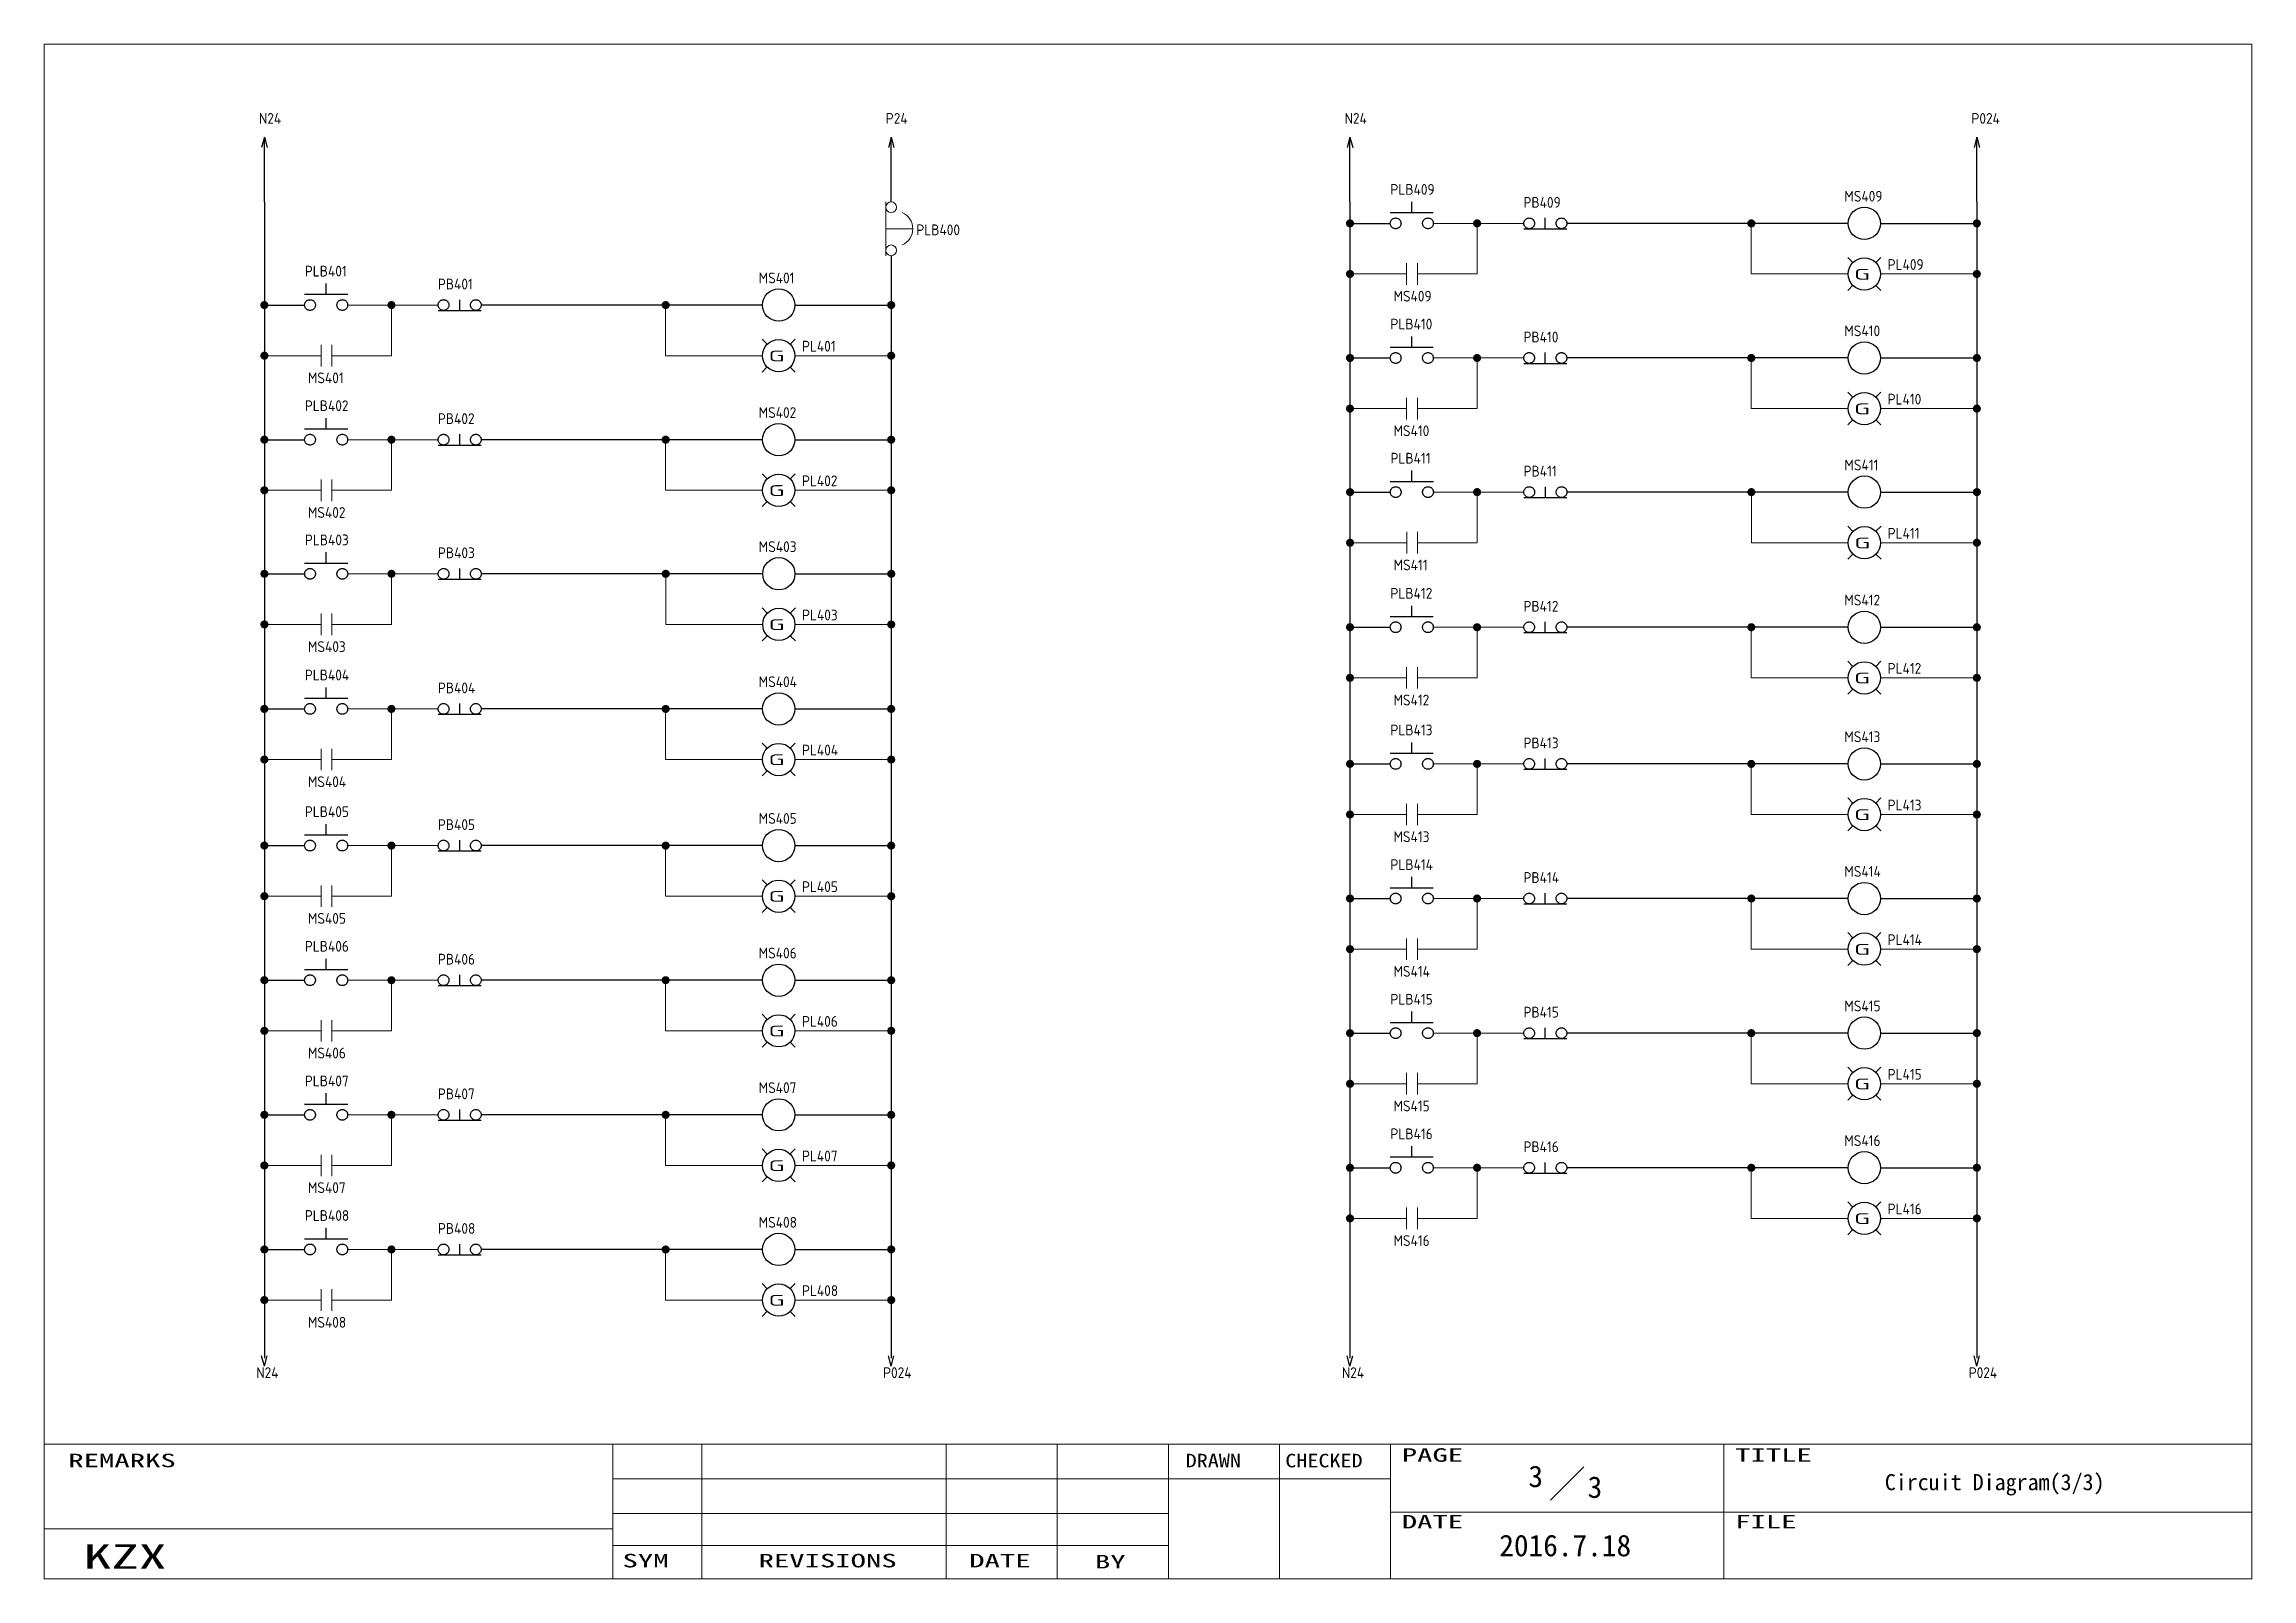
# Model space of a CAD drawing. Extents: x -319 to 2858, y -2689 to 285.
# Drawn here: x 1914 to 2324, y -1587.7 to -1302.7 of the extents above; entities that cross this region are included whole.
import ezdxf
from ezdxf.enums import TextEntityAlignment as Align

# ---------------------------------------------------------------- set-up
doc = ezdxf.new("R2010")
doc.units = 0
doc.header["$LTSCALE"] = 0.3
doc.header["$MEASUREMENT"] = 0
doc.linetypes.add('実線', pattern=[20001, 20000, -1])
doc.layers.get('0').update_dxf_attribs({"linetype": '実線'})
for name, color, linetype, lineweight in [('01図枠', 5, 'CONTINUOUS', 9), ('02接続図', 7, 'CONTINUOUS', 5), ('10外形', 7, 'CONTINUOUS', 9)]:
    doc.layers.add(name, color=color, linetype=linetype, lineweight=lineweight)
doc.layers.add('BLOCK', color=7, linetype='CONTINUOUS')
doc.layers.add('図形１', color=7, linetype='実線')
doc.styles.get("Standard").update_dxf_attribs({"font": 'ISOCP.shx', "height": 4, "bigfont": 'extfont.shx'})
doc.styles.add('電気標準', font='ISOCP.shx', dxfattribs={"height": 2.5, "bigfont": 'extfont.shx'})
doc.styles.add('ＭＳＰゴシック', font='')
doc.styles.get('ＭＳＰゴシック').set_extended_font_data('SimSun')

msp = doc.modelspace()

# ---------------------------------------------------------------- texts
at = {"width": 2.307692}
for p, p2 in [((2250.14, -1346.4), (2253.14, -1346.4)), ((2048.53, -1361.57), (2051.53, -1361.57)), ((2250.14, -1371.4), (2253.14, -1371.4)), ((2048.53, -1386.57), (2051.53, -1386.57)), ((2250.16, -1396.31), (2253.16, -1396.31)), ((2048.54, -1411.48), (2051.54, -1411.48)), ((2250.14, -1421.4), (2253.14, -1421.4)), ((2048.53, -1436.57), (2051.53, -1436.57)), ((2250.14, -1446.77), (2253.14, -1446.77)), ((2048.53, -1461.94), (2051.53, -1461.94)), ((2250.14, -1471.77), (2253.14, -1471.77)), ((2048.53, -1486.94), (2051.53, -1486.94)), ((2250.14, -1496.77), (2253.14, -1496.77)), ((2048.53, -1511.94), (2051.53, -1511.94)), ((2250.14, -1521.77), (2253.14, -1521.77)), ((2048.53, -1536.94), (2051.53, -1536.94))]:
    msp.add_text('G', height=2, dxfattribs=at).set_placement(p, p2, align=Align.FIT)
at = {"layer": '01図枠', "linetype": 'Continuous', "lineweight": 5, "style": 'ＭＳＰゴシック'}
for s, height, width, p in [('REMARKS', 2.513, 1.666667, (1918.5, -1564.43)), ('DRAWN', 2.513, 1.2, (2126.01, -1564.45)), ('CHECKED', 2.513, 1.2, (2144.51, -1564.45)), ('PAGE', 2.513, 1.666667, (2166.14, -1563.42)), ('TITLE', 2.513, 1.666667, (2228.05, -1563.42)), ('DATE', 2.513, 1.666667, (2166.14, -1575.8)), ('FILE', 2.513, 1.666667, (2228.05, -1575.8)), ('KZX', 4.523, 1.666667, (1921.34, -1581.27)), ('SYM', 2.513, 1.666667, (2021.42, -1583.03))]:
    msp.add_text(s, height=height, dxfattribs=dict(at, width=width)).set_placement(p, align=Align.TOP_LEFT)
at = {"layer": '01図枠', "linetype": 'Continuous', "lineweight": 5, "style": 'ＭＳＰゴシック', "width": 1.666667}
for s, p in [('REVISIONS', (2059.51, -1583.03)), ('DATE', (2091.51, -1583.03)), ('BY', (2112.01, -1583.23))]:
    msp.add_text(s, height=2.513, dxfattribs=at).set_placement(p, align=Align.TOP_CENTER)
at = {"layer": '02接続図', "style": 'ＭＳＰゴシック'}
for s, p in [('3', (2191.01, -1568.67)), ('3', (2202.01, -1570.67)), ('2016.7.18', (2196.49, -1581.51))]:
    msp.add_text(s, height=4, dxfattribs=at).set_placement(p, align=Align.MIDDLE)
msp.add_text('Circuit Diagram(3/3)', height=3, dxfattribs=at).set_placement((2255.84, -1569.71), align=Align.MIDDLE_LEFT)
at = {"layer": '図形１', "color": 7, "linetype": '実線', "style": '電気標準'}
for s, p in [('N24', (1953.91, -1317.46)), ('P24', (2070.31, -1317.46)), ('N24', (2155.52, -1317.46)), ('P024', (2271.93, -1317.46)), ('N24', (1953.41, -1550.38)), ('P024', (2069.81, -1550.38)), ('N24', (2155.02, -1550.38)), ('P024', (2271.43, -1550.38))]:
    msp.add_text(s, height=2, dxfattribs=at).set_placement(p)
at = {"layer": '図形１', "color": 4, "style": '電気標準'}
for s, p in [('PLB409', (2164.03, -1330.65)), ('PB409', (2188.74, -1333.05)), ('MS409', (2248.33, -1331.91)), ('PLB400', (2075.98, -1338.15)), ('PLB401', (1962.42, -1345.82)), ('PL409', (2256.37, -1344.59)), ('PB401', (1987.13, -1348.22)), ('MS401', (2046.71, -1347.08)), ('MS409', (2164.6, -1350.47)), ('PLB410', (2164.03, -1355.65)), ('PB410', (2188.74, -1358.05)), ('MS410', (2248.33, -1356.91)), ('PL401', (2054.75, -1359.76)), ('MS401', (1962.99, -1365.64)), ('PLB402', (1962.42, -1370.82)), ('PL410', (2256.37, -1369.59)), ('PB402', (1987.13, -1373.22)), ('MS402', (2046.71, -1372.08)), ('MS410', (2164.6, -1375.47)), ('PLB411', (2164.04, -1380.56)), ('PB411', (2188.76, -1382.96)), ('MS411', (2248.34, -1381.82)), ('PL402', (2054.75, -1384.76)), ('MS402', (1962.99, -1390.64)), ('PLB403', (1962.43, -1395.73)), ('PL411', (2256.38, -1394.5)), ('PB403', (1987.14, -1398.13)), ('MS403', (2046.72, -1396.99)), ('MS411', (2164.62, -1400.38)), ('PLB412', (2164.03, -1405.65)), ('PB412', (2188.74, -1408.05)), ('MS412', (2248.33, -1406.91)), ('PL403', (2054.76, -1409.67)), ('MS403', (1963, -1415.55)), ('PL412', (2256.37, -1419.59)), ('PLB404', (1962.42, -1420.82)), ('PB404', (1987.13, -1423.22)), ('MS404', (2046.71, -1422.08)), ('MS412', (2164.6, -1425.47)), ('PLB413', (2164.03, -1431.03)), ('MS413', (2248.33, -1432.29)), ('PL404', (2054.75, -1434.76)), ('PB413', (2188.74, -1433.43)), ('MS404', (1962.99, -1440.64)), ('PL413', (2256.37, -1444.97)), ('PLB405', (1962.42, -1446.2)), ('PB405', (1987.13, -1448.6)), ('MS405', (2046.71, -1447.46)), ('MS413', (2164.6, -1450.85)), ('PLB414', (2164.03, -1456.03)), ('MS414', (2248.33, -1457.29)), ('PL405', (2054.75, -1460.14)), ('PB414', (2188.74, -1458.43)), ('MS405', (1962.99, -1466.02)), ('PLB406', (1962.42, -1471.2)), ('PB406', (1987.13, -1473.6)), ('MS406', (2046.71, -1472.46)), ('PL414', (2256.37, -1469.97)), ('MS414', (2164.6, -1475.85)), ('PLB415', (2164.03, -1481.03)), ('PL406', (2054.75, -1485.14)), ('PB415', (2188.74, -1483.43)), ('MS415', (2248.33, -1482.29)), ('MS406', (1962.99, -1491.02)), ('PLB407', (1962.42, -1496.2)), ('MS407', (2046.71, -1497.46)), ('PL415', (2256.37, -1494.97)), ('PB407', (1987.13, -1498.6)), ('MS415', (2164.6, -1500.85)), ('PLB416', (2164.03, -1506.03)), ('PL407', (2054.75, -1510.14)), ('PB416', (2188.74, -1508.43)), ('MS416', (2248.33, -1507.29)), ('MS407', (1962.99, -1516.02)), ('PLB408', (1962.42, -1521.2)), ('MS408', (2046.71, -1522.46)), ('PL416', (2256.37, -1519.97)), ('PB408', (1987.13, -1523.6)), ('MS416', (2164.6, -1525.85)), ('PL408', (2054.75, -1535.14)), ('MS408', (1962.99, -1541.02))]:
    msp.add_text(s, height=2, dxfattribs=at).set_placement(p)

# ---------------------------------------------------------------- blocks, each defined once
blk = doc.blocks.new('矢印（右向）')
at = {"layer": 'BLOCK'}
for q in [(-1.93, 0.52), (-1.93, -0.52)]:
    blk.add_line((0, 0), q, dxfattribs=at)

# ---------------------------------------------------------------- linework, layer by layer
for p, q in [((1954.91, -1331.96), (1954.91, -1319.96)), ((2071.31, -1331.96), (2071.31, -1319.96)), ((2156.52, -1331.96), (2156.52, -1319.96)), ((2272.93, -1331.96), (2272.93, -1319.96)), ((2168, -1333.95), (2168, -1331.95)), ((2164, -1333.95), (2172, -1333.95)), ((2192.8, -1336.95), (2192.8, -1334.95)), ((2249.05, -1335.95), (2196.8, -1335.95)), ((2255.05, -1335.95), (2272.93, -1335.95)), ((2188.8, -1336.95), (2196.8, -1336.95)), ((1966.38, -1349.12), (1966.38, -1347.12)), ((1962.38, -1349.12), (1970.38, -1349.12)), ((1987.18, -1352.12), (1995.18, -1352.12)), ((1991.18, -1352.12), (1991.18, -1350.12)), ((2047.43, -1351.12), (1995.18, -1351.12)), ((2053.43, -1351.12), (2071.31, -1351.12)), ((2168, -1358.95), (2168, -1356.95)), ((2164, -1358.95), (2172, -1358.95)), ((2192.8, -1361.95), (2192.8, -1359.95)), ((2249.05, -1360.95), (2196.8, -1360.95)), ((2255.05, -1360.95), (2272.93, -1360.95)), ((2188.8, -1361.95), (2196.8, -1361.95)), ((1966.38, -1374.12), (1966.38, -1372.12)), ((1962.38, -1374.12), (1970.38, -1374.12)), ((1987.18, -1377.12), (1995.18, -1377.12)), ((1991.18, -1377.12), (1991.18, -1375.12)), ((2047.43, -1376.12), (1995.18, -1376.12)), ((2053.43, -1376.12), (2071.31, -1376.12)), ((2164.01, -1383.86), (2172.01, -1383.86)), ((2168.01, -1383.86), (2168.01, -1381.86)), ((2192.81, -1386.86), (2192.81, -1384.86)), ((2188.81, -1386.86), (2196.81, -1386.86)), ((2249.06, -1385.86), (2196.81, -1385.86)), ((2255.06, -1385.86), (2272.94, -1385.86)), ((1966.39, -1399.03), (1966.39, -1397.03)), ((1962.39, -1399.03), (1970.39, -1399.03)), ((1987.19, -1402.03), (1995.19, -1402.03)), ((1991.19, -1402.03), (1991.19, -1400.03)), ((2047.45, -1401.03), (1995.19, -1401.03)), ((2053.45, -1401.03), (2071.32, -1401.03)), ((2164, -1408.95), (2172, -1408.95)), ((2168, -1408.95), (2168, -1406.95)), ((2192.8, -1411.95), (2192.8, -1409.95)), ((2188.8, -1411.95), (2196.8, -1411.95)), ((2249.05, -1410.95), (2196.8, -1410.95)), ((2255.05, -1410.95), (2272.93, -1410.95)), ((1966.38, -1424.12), (1966.38, -1422.12)), ((1962.38, -1424.12), (1970.38, -1424.12)), ((1991.18, -1427.12), (1991.18, -1425.12)), ((2047.43, -1426.12), (1995.18, -1426.12)), ((2053.43, -1426.12), (2071.31, -1426.12)), ((1987.18, -1427.12), (1995.18, -1427.12)), ((2164, -1434.33), (2172, -1434.33)), ((2168, -1434.33), (2168, -1432.33)), ((2188.8, -1437.33), (2196.8, -1437.33)), ((2192.8, -1437.33), (2192.8, -1435.33)), ((2249.05, -1436.33), (2196.8, -1436.33)), ((2255.05, -1436.33), (2272.93, -1436.33)), ((1962.38, -1449.5), (1970.38, -1449.5)), ((1966.38, -1449.5), (1966.38, -1447.5)), ((1991.18, -1452.5), (1991.18, -1450.5)), ((1987.18, -1452.5), (1995.18, -1452.5)), ((2047.43, -1451.5), (1995.18, -1451.5)), ((2053.43, -1451.5), (2071.31, -1451.5)), ((2164, -1459.33), (2172, -1459.33)), ((2168, -1459.33), (2168, -1457.33)), ((2188.8, -1462.33), (2196.8, -1462.33)), ((2192.8, -1462.33), (2192.8, -1460.33)), ((2249.05, -1461.33), (2196.8, -1461.33)), ((2255.05, -1461.33), (2272.93, -1461.33)), ((1962.38, -1474.5), (1970.38, -1474.5)), ((1966.38, -1474.5), (1966.38, -1472.5)), ((1991.18, -1477.5), (1991.18, -1475.5)), ((1987.18, -1477.5), (1995.18, -1477.5)), ((2047.43, -1476.5), (1995.18, -1476.5)), ((2053.43, -1476.5), (2071.31, -1476.5)), ((2168, -1484.33), (2168, -1482.33)), ((2164, -1484.33), (2172, -1484.33)), ((2188.8, -1487.33), (2196.8, -1487.33)), ((2192.8, -1487.33), (2192.8, -1485.33)), ((2249.05, -1486.33), (2196.8, -1486.33)), ((2255.05, -1486.33), (2272.93, -1486.33)), ((1962.38, -1499.5), (1970.38, -1499.5)), ((1966.38, -1499.5), (1966.38, -1497.5)), ((1991.18, -1502.5), (1991.18, -1500.5)), ((1987.18, -1502.5), (1995.18, -1502.5)), ((2047.43, -1501.5), (1995.18, -1501.5)), ((2053.43, -1501.5), (2071.31, -1501.5)), ((2168, -1509.33), (2168, -1507.33)), ((2164, -1509.33), (2172, -1509.33)), ((2188.8, -1512.33), (2196.8, -1512.33)), ((2192.8, -1512.33), (2192.8, -1510.33)), ((2249.05, -1511.33), (2196.8, -1511.33)), ((2255.05, -1511.33), (2272.93, -1511.33)), ((1962.38, -1524.5), (1970.38, -1524.5)), ((1966.38, -1524.5), (1966.38, -1522.5)), ((1987.18, -1527.5), (1995.18, -1527.5)), ((1991.18, -1527.5), (1991.18, -1525.5)), ((2047.43, -1526.5), (1995.18, -1526.5)), ((2053.43, -1526.5), (2071.31, -1526.5))]:
    msp.add_line(p, q)
for centre in [(2165, -1335.95), (2171, -1335.95), (2189.8, -1335.95), (2195.8, -1335.95), (1963.38, -1351.12), (1969.38, -1351.12), (1988.18, -1351.12), (1994.18, -1351.12), (2165, -1360.95), (2171, -1360.95), (2189.8, -1360.95), (2195.8, -1360.95), (1963.38, -1376.12), (1969.38, -1376.12), (1988.18, -1376.12), (1994.18, -1376.12), (2165.01, -1385.86), (2171.01, -1385.86), (2189.81, -1385.86), (2195.81, -1385.86), (1963.39, -1401.03), (1969.39, -1401.03), (1988.19, -1401.03), (1994.19, -1401.03), (2165, -1410.95), (2171, -1410.95), (2189.8, -1410.95), (2195.8, -1410.95), (1963.38, -1426.12), (1969.38, -1426.12), (1988.18, -1426.12), (1994.18, -1426.12), (2165, -1436.33), (2171, -1436.33), (2189.8, -1436.33), (2195.8, -1436.33), (1963.38, -1451.5), (1969.38, -1451.5), (1988.18, -1451.5), (1994.18, -1451.5), (2165, -1461.33), (2171, -1461.33), (2189.8, -1461.33), (2195.8, -1461.33), (1963.38, -1476.5), (1969.38, -1476.5), (1988.18, -1476.5), (1994.18, -1476.5), (2165, -1486.33), (2171, -1486.33), (2189.8, -1486.33), (2195.8, -1486.33), (1963.38, -1501.5), (1969.38, -1501.5), (1988.18, -1501.5), (1994.18, -1501.5), (2165, -1511.33), (2171, -1511.33), (2189.8, -1511.33), (2195.8, -1511.33), (1963.38, -1526.5), (1969.38, -1526.5), (1988.18, -1526.5), (1994.18, -1526.5)]:
    msp.add_circle(centre, 1)
at = {"layer": '01図枠', "linetype": 'Continuous', "lineweight": 5}
for p, q in [((1914.01, -1587.67), (1914.01, -1302.67)), ((1914.01, -1302.67), (2324.01, -1302.67)), ((2324.01, -1302.67), (2324.01, -1587.67)), ((1914.01, -1562.67), (2324.01, -1562.67)), ((2019.62, -1562.67), (2019.62, -1587.67)), ((2036.13, -1562.67), (2036.13, -1587.67)), ((2081.53, -1562.67), (2081.53, -1587.67)), ((2102.16, -1562.67), (2102.16, -1587.67)), ((2122.8, -1562.67), (2122.8, -1587.67)), ((2143.44, -1587.67), (2143.44, -1562.67)), ((2164.07, -1562.67), (2164.07, -1587.67)), ((2225.98, -1587.67), (2225.98, -1562.67)), ((2019.62, -1569.1), (2122.8, -1569.1)), ((2122.8, -1569.1), (2164.07, -1569.1)), ((2199.93, -1566.86), (2193.74, -1573.05)), ((2019.62, -1578.38), (1914.01, -1578.38)), ((2019.62, -1575.52), (2122.8, -1575.52)), ((2164.07, -1575.29), (2324.01, -1575.29)), ((2019.62, -1581.48), (2122.8, -1581.48)), ((2324.01, -1587.67), (1914.01, -1587.67))]:
    msp.add_line(p, q, dxfattribs=at)
at = {"layer": '02接続図'}
for p, q in [((2070.34, -1331.96), (2070.34, -1341.96)), ((2075.34, -1336.96), (2070.34, -1336.96))]:
    msp.add_line(p, q, dxfattribs=at)
at = {"layer": '02接続図', "linetype": 'Continuous'}
for p, q in [((2167.04, -1347.35), (2167.04, -1343.35)), ((2169.04, -1347.35), (2169.04, -1343.35)), ((1965.43, -1362.52), (1965.43, -1358.52)), ((1967.43, -1362.52), (1967.43, -1358.52)), ((2167.04, -1372.35), (2167.04, -1368.35)), ((2169.04, -1372.35), (2169.04, -1368.35)), ((1965.43, -1387.52), (1965.43, -1383.52)), ((1967.43, -1387.52), (1967.43, -1383.52)), ((2167.05, -1397.26), (2167.05, -1393.26)), ((2169.05, -1397.26), (2169.05, -1393.26)), ((1965.44, -1412.43), (1965.44, -1408.43)), ((1967.44, -1412.43), (1967.44, -1408.43)), ((2167.04, -1422.35), (2167.04, -1418.35)), ((2169.04, -1422.35), (2169.04, -1418.35)), ((1965.43, -1437.52), (1965.43, -1433.52)), ((1967.43, -1437.52), (1967.43, -1433.52)), ((2167.04, -1447.73), (2167.04, -1443.73)), ((2169.04, -1447.73), (2169.04, -1443.73)), ((1965.43, -1462.9), (1965.43, -1458.9)), ((1967.43, -1462.9), (1967.43, -1458.9)), ((2167.04, -1472.73), (2167.04, -1468.73)), ((2169.04, -1472.73), (2169.04, -1468.73)), ((1965.43, -1487.9), (1965.43, -1483.9)), ((1967.43, -1487.9), (1967.43, -1483.9)), ((2167.04, -1497.73), (2167.04, -1493.73)), ((2169.04, -1497.73), (2169.04, -1493.73)), ((1965.43, -1512.9), (1965.43, -1508.9)), ((1967.43, -1512.9), (1967.43, -1508.9)), ((2167.04, -1522.73), (2167.04, -1518.73)), ((2169.04, -1522.73), (2169.04, -1518.73)), ((1965.43, -1537.9), (1965.43, -1533.9)), ((1967.43, -1537.9), (1967.43, -1533.9))]:
    msp.add_line(p, q, dxfattribs=at)
at = {"layer": '02接続図'}
for centre in [(2071.31, -1332.96), (2071.31, -1340.96)]:
    msp.add_circle(centre, 1, dxfattribs=at)
msp.add_arc((2072.09, -1336.96), 3.25, 292.6199, 67.3801, dxfattribs=at)
at = {"layer": '10外形'}
for p, q in [((2172, -1335.95), (2188.8, -1335.95)), ((2180.13, -1345.35), (2180.13, -1335.95)), ((2231.05, -1345.35), (2231.05, -1335.95)), ((2167.04, -1345.35), (2156.52, -1345.35)), ((2169.04, -1345.35), (2180.13, -1345.35)), ((2249.05, -1345.35), (2231.05, -1345.35)), ((2255.05, -1345.35), (2272.93, -1345.35)), ((1970.38, -1351.12), (1987.18, -1351.12)), ((1978.51, -1360.52), (1978.51, -1351.12)), ((2029.43, -1360.52), (2029.43, -1351.12)), ((1965.43, -1360.52), (1954.91, -1360.52)), ((1967.43, -1360.52), (1978.51, -1360.52)), ((2047.43, -1360.52), (2029.43, -1360.52)), ((2053.43, -1360.52), (2071.31, -1360.52)), ((2172, -1360.95), (2188.8, -1360.95)), ((2180.13, -1370.35), (2180.13, -1360.95)), ((2231.05, -1370.35), (2231.05, -1360.95)), ((2167.04, -1370.35), (2156.52, -1370.35)), ((2169.04, -1370.35), (2180.13, -1370.35)), ((2249.05, -1370.35), (2231.05, -1370.35)), ((2255.05, -1370.35), (2272.93, -1370.35)), ((1970.38, -1376.12), (1987.18, -1376.12)), ((1978.51, -1385.52), (1978.51, -1376.12)), ((2029.43, -1385.52), (2029.43, -1376.12)), ((1965.43, -1385.52), (1954.91, -1385.52)), ((1967.43, -1385.52), (1978.51, -1385.52)), ((2047.43, -1385.52), (2029.43, -1385.52)), ((2053.43, -1385.52), (2071.31, -1385.52)), ((2172.01, -1385.86), (2188.81, -1385.86)), ((2180.14, -1395.26), (2180.14, -1385.86)), ((2231.06, -1395.26), (2231.06, -1385.86)), ((2167.05, -1395.26), (2156.54, -1395.26)), ((2169.05, -1395.26), (2180.14, -1395.26)), ((2249.06, -1395.26), (2231.06, -1395.26)), ((2255.06, -1395.26), (2272.94, -1395.26)), ((1970.39, -1401.03), (1987.19, -1401.03)), ((1978.52, -1410.43), (1978.52, -1401.03)), ((2029.45, -1410.43), (2029.45, -1401.03)), ((1965.44, -1410.43), (1954.92, -1410.43)), ((1967.44, -1410.43), (1978.52, -1410.43)), ((2047.45, -1410.43), (2029.45, -1410.43)), ((2053.45, -1410.43), (2071.32, -1410.43)), ((2172, -1410.95), (2188.8, -1410.95)), ((2180.13, -1420.35), (2180.13, -1410.95)), ((2231.05, -1420.35), (2231.05, -1410.95)), ((2167.04, -1420.35), (2156.52, -1420.35)), ((2169.04, -1420.35), (2180.13, -1420.35)), ((2249.05, -1420.35), (2231.05, -1420.35)), ((2255.05, -1420.35), (2272.93, -1420.35)), ((1970.38, -1426.12), (1987.18, -1426.12)), ((1978.51, -1435.52), (1978.51, -1426.12)), ((2029.43, -1435.52), (2029.43, -1426.12)), ((1965.43, -1435.52), (1954.91, -1435.52)), ((1967.43, -1435.52), (1978.51, -1435.52)), ((2047.43, -1435.52), (2029.43, -1435.52)), ((2053.43, -1435.52), (2071.31, -1435.52)), ((2172, -1436.33), (2188.8, -1436.33)), ((2180.13, -1445.73), (2180.13, -1436.33)), ((2231.05, -1445.73), (2231.05, -1436.33)), ((2167.04, -1445.73), (2156.52, -1445.73)), ((2169.04, -1445.73), (2180.13, -1445.73)), ((2249.05, -1445.73), (2231.05, -1445.73)), ((2255.05, -1445.73), (2272.93, -1445.73)), ((1970.38, -1451.5), (1987.18, -1451.5)), ((1978.51, -1460.9), (1978.51, -1451.5)), ((2029.43, -1460.9), (2029.43, -1451.5)), ((1965.43, -1460.9), (1954.91, -1460.9)), ((1967.43, -1460.9), (1978.51, -1460.9)), ((2047.43, -1460.9), (2029.43, -1460.9)), ((2053.43, -1460.9), (2071.31, -1460.9)), ((2172, -1461.33), (2188.8, -1461.33)), ((2180.13, -1470.73), (2180.13, -1461.33)), ((2231.05, -1470.73), (2231.05, -1461.33)), ((2167.04, -1470.73), (2156.52, -1470.73)), ((2169.04, -1470.73), (2180.13, -1470.73)), ((2249.05, -1470.73), (2231.05, -1470.73)), ((2255.05, -1470.73), (2272.93, -1470.73)), ((1970.38, -1476.5), (1987.18, -1476.5)), ((1978.51, -1485.9), (1978.51, -1476.5)), ((2029.43, -1485.9), (2029.43, -1476.5)), ((1965.43, -1485.9), (1954.91, -1485.9)), ((1967.43, -1485.9), (1978.51, -1485.9)), ((2047.43, -1485.9), (2029.43, -1485.9)), ((2053.43, -1485.9), (2071.31, -1485.9)), ((2172, -1486.33), (2188.8, -1486.33)), ((2180.13, -1495.73), (2180.13, -1486.33)), ((2231.05, -1495.73), (2231.05, -1486.33)), ((2167.04, -1495.73), (2156.52, -1495.73)), ((2169.04, -1495.73), (2180.13, -1495.73)), ((2249.05, -1495.73), (2231.05, -1495.73)), ((2255.05, -1495.73), (2272.93, -1495.73)), ((1970.38, -1501.5), (1987.18, -1501.5)), ((1978.51, -1510.9), (1978.51, -1501.5)), ((2029.43, -1510.9), (2029.43, -1501.5)), ((1965.43, -1510.9), (1954.91, -1510.9)), ((1967.43, -1510.9), (1978.51, -1510.9)), ((2047.43, -1510.9), (2029.43, -1510.9)), ((2053.43, -1510.9), (2071.31, -1510.9)), ((2172, -1511.33), (2188.8, -1511.33)), ((2180.13, -1520.73), (2180.13, -1511.33)), ((2231.05, -1520.73), (2231.05, -1511.33)), ((2167.04, -1520.73), (2156.52, -1520.73)), ((2169.04, -1520.73), (2180.13, -1520.73)), ((2249.05, -1520.73), (2231.05, -1520.73)), ((2255.05, -1520.73), (2272.93, -1520.73)), ((1970.38, -1526.5), (1987.18, -1526.5)), ((1978.51, -1535.9), (1978.51, -1526.5)), ((2029.43, -1535.9), (2029.43, -1526.5)), ((1965.43, -1535.9), (1954.91, -1535.9)), ((1967.43, -1535.9), (1978.51, -1535.9)), ((2047.43, -1535.9), (2029.43, -1535.9)), ((2053.43, -1535.9), (2071.31, -1535.9))]:
    msp.add_line(p, q, dxfattribs=at)
at = {"layer": 'BLOCK'}
for centre in [(2252.05, -1335.95), (2252.05, -1345.35), (2050.43, -1351.12), (2050.43, -1360.52), (2252.05, -1360.95), (2252.05, -1370.35), (2050.43, -1376.12), (2050.43, -1385.52), (2252.06, -1385.86), (2252.06, -1395.26), (2050.45, -1401.03), (2050.45, -1410.43), (2252.05, -1410.95), (2252.05, -1420.35), (2050.43, -1426.12), (2050.43, -1435.52), (2252.05, -1436.33), (2252.05, -1445.73), (2050.43, -1451.5), (2050.43, -1460.9), (2252.05, -1461.33), (2252.05, -1470.73), (2050.43, -1476.5), (2050.43, -1485.9), (2252.05, -1486.33), (2252.05, -1495.73), (2050.43, -1501.5), (2050.43, -1510.9), (2252.05, -1511.33), (2252.05, -1520.73), (2050.43, -1526.5), (2050.43, -1535.9)]:
    msp.add_circle(centre, 3, dxfattribs=at)
at = {"layer": '図形１', "color": 7}
for p, q in [((1954.91, -1331.96), (1954.91, -1399.79)), ((2156.52, -1331.96), (2156.52, -1406.65)), ((2272.93, -1331.96), (2272.93, -1406.65)), ((2071.31, -1341.96), (2071.31, -1399.79)), ((1954.91, -1399.79), (1954.91, -1546.68)), ((2071.31, -1399.79), (2071.31, -1546.68)), ((2156.52, -1399.79), (2156.52, -1546.68)), ((2272.93, -1399.79), (2272.93, -1546.68))]:
    msp.add_line(p, q, dxfattribs=at)
at = {"layer": '図形１'}
for p, q in [((2156.52, -1335.95), (2164, -1335.95)), ((2249.92, -1343.24), (2248.95, -1342.28)), ((2254.17, -1343.23), (2255.13, -1342.28)), ((2248.95, -1348.39), (2249.9, -1347.45)), ((2255.13, -1348.39), (2254.19, -1347.46)), ((1954.91, -1351.12), (1962.38, -1351.12)), ((2048.3, -1358.41), (2047.33, -1357.45)), ((2052.55, -1358.4), (2053.51, -1357.45)), ((2156.52, -1360.95), (2164, -1360.95)), ((2047.33, -1363.56), (2048.29, -1362.62)), ((2053.51, -1363.56), (2052.57, -1362.63)), ((2249.92, -1368.24), (2248.95, -1367.28)), ((2254.17, -1368.23), (2255.13, -1367.28)), ((2248.95, -1373.39), (2249.9, -1372.45)), ((2255.13, -1373.39), (2254.19, -1372.46)), ((1954.91, -1376.12), (1962.38, -1376.12)), ((2048.3, -1383.41), (2047.33, -1382.45)), ((2052.55, -1383.4), (2053.51, -1382.45)), ((2047.33, -1388.56), (2048.29, -1387.62)), ((2053.51, -1388.56), (2052.57, -1387.63)), ((2156.54, -1385.86), (2164.01, -1385.86)), ((2249.93, -1393.15), (2248.96, -1392.19)), ((2254.18, -1393.14), (2255.14, -1392.19)), ((2248.96, -1398.3), (2249.92, -1397.36)), ((2255.14, -1398.3), (2254.2, -1397.37)), ((1954.92, -1401.03), (1962.39, -1401.03)), ((2048.31, -1408.32), (2047.34, -1407.36)), ((2052.56, -1408.31), (2053.52, -1407.36)), ((2047.34, -1413.47), (2048.3, -1412.53)), ((2053.52, -1413.47), (2052.58, -1412.54)), ((2156.52, -1410.95), (2164, -1410.95)), ((2249.92, -1418.24), (2248.95, -1417.28)), ((2254.17, -1418.23), (2255.13, -1417.28)), ((2248.95, -1423.39), (2249.9, -1422.45)), ((2255.13, -1423.39), (2254.19, -1422.46)), ((1954.91, -1426.12), (1962.38, -1426.12)), ((2048.3, -1433.41), (2047.33, -1432.45)), ((2052.55, -1433.4), (2053.51, -1432.45)), ((2047.33, -1438.56), (2048.29, -1437.62)), ((2053.51, -1438.56), (2052.57, -1437.63)), ((2156.52, -1436.33), (2164, -1436.33)), ((2249.92, -1443.62), (2248.95, -1442.66)), ((2254.17, -1443.6), (2255.13, -1442.66)), ((2248.95, -1448.77), (2249.9, -1447.82)), ((2255.13, -1448.77), (2254.19, -1447.84)), ((1954.91, -1451.5), (1962.38, -1451.5)), ((2048.3, -1458.79), (2047.33, -1457.83)), ((2052.55, -1458.77), (2053.51, -1457.83)), ((2047.33, -1463.94), (2048.29, -1462.99)), ((2053.51, -1463.94), (2052.57, -1463.01)), ((2156.52, -1461.33), (2164, -1461.33)), ((2249.92, -1468.62), (2248.95, -1467.66)), ((2254.17, -1468.6), (2255.13, -1467.66)), ((2248.95, -1473.77), (2249.9, -1472.82)), ((2255.13, -1473.77), (2254.19, -1472.84)), ((1954.91, -1476.5), (1962.38, -1476.5)), ((2048.3, -1483.79), (2047.33, -1482.83)), ((2052.55, -1483.77), (2053.51, -1482.83)), ((2047.33, -1488.94), (2048.29, -1487.99)), ((2053.51, -1488.94), (2052.57, -1488.01)), ((2156.52, -1486.33), (2164, -1486.33)), ((2249.92, -1493.62), (2248.95, -1492.66)), ((2254.17, -1493.6), (2255.13, -1492.66)), ((2248.95, -1498.77), (2249.9, -1497.82)), ((2255.13, -1498.77), (2254.19, -1497.84)), ((1954.91, -1501.5), (1962.38, -1501.5)), ((2048.3, -1508.79), (2047.33, -1507.83)), ((2052.55, -1508.77), (2053.51, -1507.83)), ((2156.52, -1511.33), (2164, -1511.33)), ((2047.33, -1513.94), (2048.29, -1512.99)), ((2053.51, -1513.94), (2052.57, -1513.01)), ((2249.92, -1518.62), (2248.95, -1517.66)), ((2254.17, -1518.6), (2255.13, -1517.66)), ((2248.95, -1523.77), (2249.9, -1522.82)), ((2255.13, -1523.77), (2254.19, -1522.84)), ((1954.91, -1526.5), (1962.38, -1526.5)), ((2048.3, -1533.79), (2047.33, -1532.83)), ((2052.55, -1533.77), (2053.51, -1532.83)), ((2047.33, -1538.94), (2048.29, -1537.99)), ((2053.51, -1538.94), (2052.57, -1538.01))]:
    msp.add_line(p, q, dxfattribs=at)
at = {"layer": '図形１', "const_width": 0.75}
for points in [[(2156.15, -1335.95, 1), (2156.9, -1335.95, 1)], [(2179.75, -1335.95, 1), (2180.5, -1335.95, 1)], [(2230.68, -1335.95, 1), (2231.43, -1335.95, 1)], [(2272.56, -1335.95, 1), (2273.31, -1335.95, 1)], [(2156.15, -1345.35, 1), (2156.9, -1345.35, 1)], [(2272.56, -1345.35, 1), (2273.31, -1345.35, 1)], [(1954.53, -1351.12, 1), (1955.28, -1351.12, 1)], [(1978.13, -1351.12, 1), (1978.88, -1351.12, 1)], [(2029.06, -1351.12, 1), (2029.81, -1351.12, 1)], [(2070.94, -1351.12, 1), (2071.69, -1351.12, 1)], [(1954.53, -1360.52, 1), (1955.28, -1360.52, 1)], [(2070.94, -1360.52, 1), (2071.69, -1360.52, 1)], [(2156.15, -1360.95, 1), (2156.9, -1360.95, 1)], [(2179.75, -1360.95, 1), (2180.5, -1360.95, 1)], [(2230.68, -1360.95, 1), (2231.43, -1360.95, 1)], [(2272.56, -1360.95, 1), (2273.31, -1360.95, 1)], [(2156.15, -1370.35, 1), (2156.9, -1370.35, 1)], [(2272.56, -1370.35, 1), (2273.31, -1370.35, 1)], [(1954.53, -1376.12, 1), (1955.28, -1376.12, 1)], [(1978.13, -1376.12, 1), (1978.88, -1376.12, 1)], [(2029.06, -1376.12, 1), (2029.81, -1376.12, 1)], [(2070.94, -1376.12, 1), (2071.69, -1376.12, 1)], [(1954.53, -1385.52, 1), (1955.28, -1385.52, 1)], [(2070.94, -1385.52, 1), (2071.69, -1385.52, 1)], [(2156.16, -1385.86, 1), (2156.91, -1385.86, 1)], [(2179.76, -1385.86, 1), (2180.51, -1385.86, 1)], [(2230.69, -1385.86, 1), (2231.44, -1385.86, 1)], [(2272.57, -1385.86, 1), (2273.32, -1385.86, 1)], [(2156.16, -1395.26, 1), (2156.91, -1395.26, 1)], [(2272.57, -1395.26, 1), (2273.32, -1395.26, 1)], [(1954.54, -1401.03, 1), (1955.29, -1401.03, 1)], [(1978.14, -1401.03, 1), (1978.89, -1401.03, 1)], [(2029.07, -1401.03, 1), (2029.82, -1401.03, 1)], [(2070.95, -1401.03, 1), (2071.7, -1401.03, 1)], [(1954.54, -1410.43, 1), (1955.29, -1410.43, 1)], [(2070.95, -1410.43, 1), (2071.7, -1410.43, 1)], [(2156.15, -1410.95, 1), (2156.9, -1410.95, 1)], [(2179.75, -1410.95, 1), (2180.5, -1410.95, 1)], [(2230.68, -1410.95, 1), (2231.43, -1410.95, 1)], [(2272.56, -1410.95, 1), (2273.31, -1410.95, 1)], [(2156.15, -1420.35, 1), (2156.9, -1420.35, 1)], [(2272.56, -1420.35, 1), (2273.31, -1420.35, 1)], [(1954.53, -1426.12, 1), (1955.28, -1426.12, 1)], [(1978.13, -1426.12, 1), (1978.88, -1426.12, 1)], [(2029.06, -1426.12, 1), (2029.81, -1426.12, 1)], [(2070.94, -1426.12, 1), (2071.69, -1426.12, 1)], [(1954.53, -1435.52, 1), (1955.28, -1435.52, 1)], [(2070.94, -1435.52, 1), (2071.69, -1435.52, 1)], [(2156.15, -1436.33, 1), (2156.9, -1436.33, 1)], [(2179.75, -1436.33, 1), (2180.5, -1436.33, 1)], [(2230.68, -1436.33, 1), (2231.43, -1436.33, 1)], [(2272.56, -1436.33, 1), (2273.31, -1436.33, 1)], [(2156.15, -1445.73, 1), (2156.9, -1445.73, 1)], [(2272.56, -1445.73, 1), (2273.31, -1445.73, 1)], [(1954.53, -1451.5, 1), (1955.28, -1451.5, 1)], [(1978.13, -1451.5, 1), (1978.88, -1451.5, 1)], [(2029.06, -1451.5, 1), (2029.81, -1451.5, 1)], [(2070.94, -1451.5, 1), (2071.69, -1451.5, 1)], [(1954.53, -1460.9, 1), (1955.28, -1460.9, 1)], [(2070.94, -1460.9, 1), (2071.69, -1460.9, 1)], [(2156.15, -1461.33, 1), (2156.9, -1461.33, 1)], [(2179.75, -1461.33, 1), (2180.5, -1461.33, 1)], [(2230.68, -1461.33, 1), (2231.43, -1461.33, 1)], [(2272.56, -1461.33, 1), (2273.31, -1461.33, 1)], [(2156.15, -1470.73, 1), (2156.9, -1470.73, 1)], [(2272.56, -1470.73, 1), (2273.31, -1470.73, 1)], [(1954.53, -1476.5, 1), (1955.28, -1476.5, 1)], [(1978.13, -1476.5, 1), (1978.88, -1476.5, 1)], [(2029.06, -1476.5, 1), (2029.81, -1476.5, 1)], [(2070.94, -1476.5, 1), (2071.69, -1476.5, 1)], [(1954.53, -1485.9, 1), (1955.28, -1485.9, 1)], [(2070.94, -1485.9, 1), (2071.69, -1485.9, 1)], [(2156.15, -1486.33, 1), (2156.9, -1486.33, 1)], [(2179.75, -1486.33, 1), (2180.5, -1486.33, 1)], [(2230.68, -1486.33, 1), (2231.43, -1486.33, 1)], [(2272.56, -1486.33, 1), (2273.31, -1486.33, 1)], [(2156.15, -1495.73, 1), (2156.9, -1495.73, 1)], [(2272.56, -1495.73, 1), (2273.31, -1495.73, 1)], [(1954.53, -1501.5, 1), (1955.28, -1501.5, 1)], [(1978.13, -1501.5, 1), (1978.88, -1501.5, 1)], [(2029.06, -1501.5, 1), (2029.81, -1501.5, 1)], [(2070.94, -1501.5, 1), (2071.69, -1501.5, 1)], [(1954.53, -1510.9, 1), (1955.28, -1510.9, 1)], [(2070.94, -1510.9, 1), (2071.69, -1510.9, 1)], [(2156.15, -1511.33, 1), (2156.9, -1511.33, 1)], [(2179.75, -1511.33, 1), (2180.5, -1511.33, 1)], [(2230.68, -1511.33, 1), (2231.43, -1511.33, 1)], [(2272.56, -1511.33, 1), (2273.31, -1511.33, 1)], [(2156.15, -1520.73, 1), (2156.9, -1520.73, 1)], [(2272.56, -1520.73, 1), (2273.31, -1520.73, 1)], [(1954.53, -1526.5, 1), (1955.28, -1526.5, 1)], [(1978.13, -1526.5, 1), (1978.88, -1526.5, 1)], [(2029.06, -1526.5, 1), (2029.81, -1526.5, 1)], [(2070.94, -1526.5, 1), (2071.69, -1526.5, 1)], [(1954.53, -1535.9, 1), (1955.28, -1535.9, 1)], [(2070.94, -1535.9, 1), (2071.69, -1535.9, 1)]]:
    msp.add_lwpolyline(points, format="xyb", close=True, dxfattribs=at)

# ---------------------------------------------------------------- block references
at = {"layer": '図形１', "color": 7, "xscale": -1, "rotation": 270}
for p in [(1954.91, -1319.96), (2071.31, -1319.96), (2156.52, -1319.96), (2272.93, -1319.96)]:
    msp.add_blockref('矢印（右向）', p, dxfattribs=at)
at = {"layer": '図形１', "color": 7, "rotation": 270}
for p in [(1954.91, -1548.18), (2071.31, -1548.18), (2156.52, -1548.18), (2272.93, -1548.18)]:
    msp.add_blockref('矢印（右向）', p, dxfattribs=at)

msp.set_redraw_order([(e.dxf.handle, doc.entitydb.next_handle()) for e in msp.query("TEXT MTEXT ATTDEF DIMENSION ARC_DIMENSION")])  # texts and dimensions are drawn at this point

doc.saveas('drawing.dxf')
